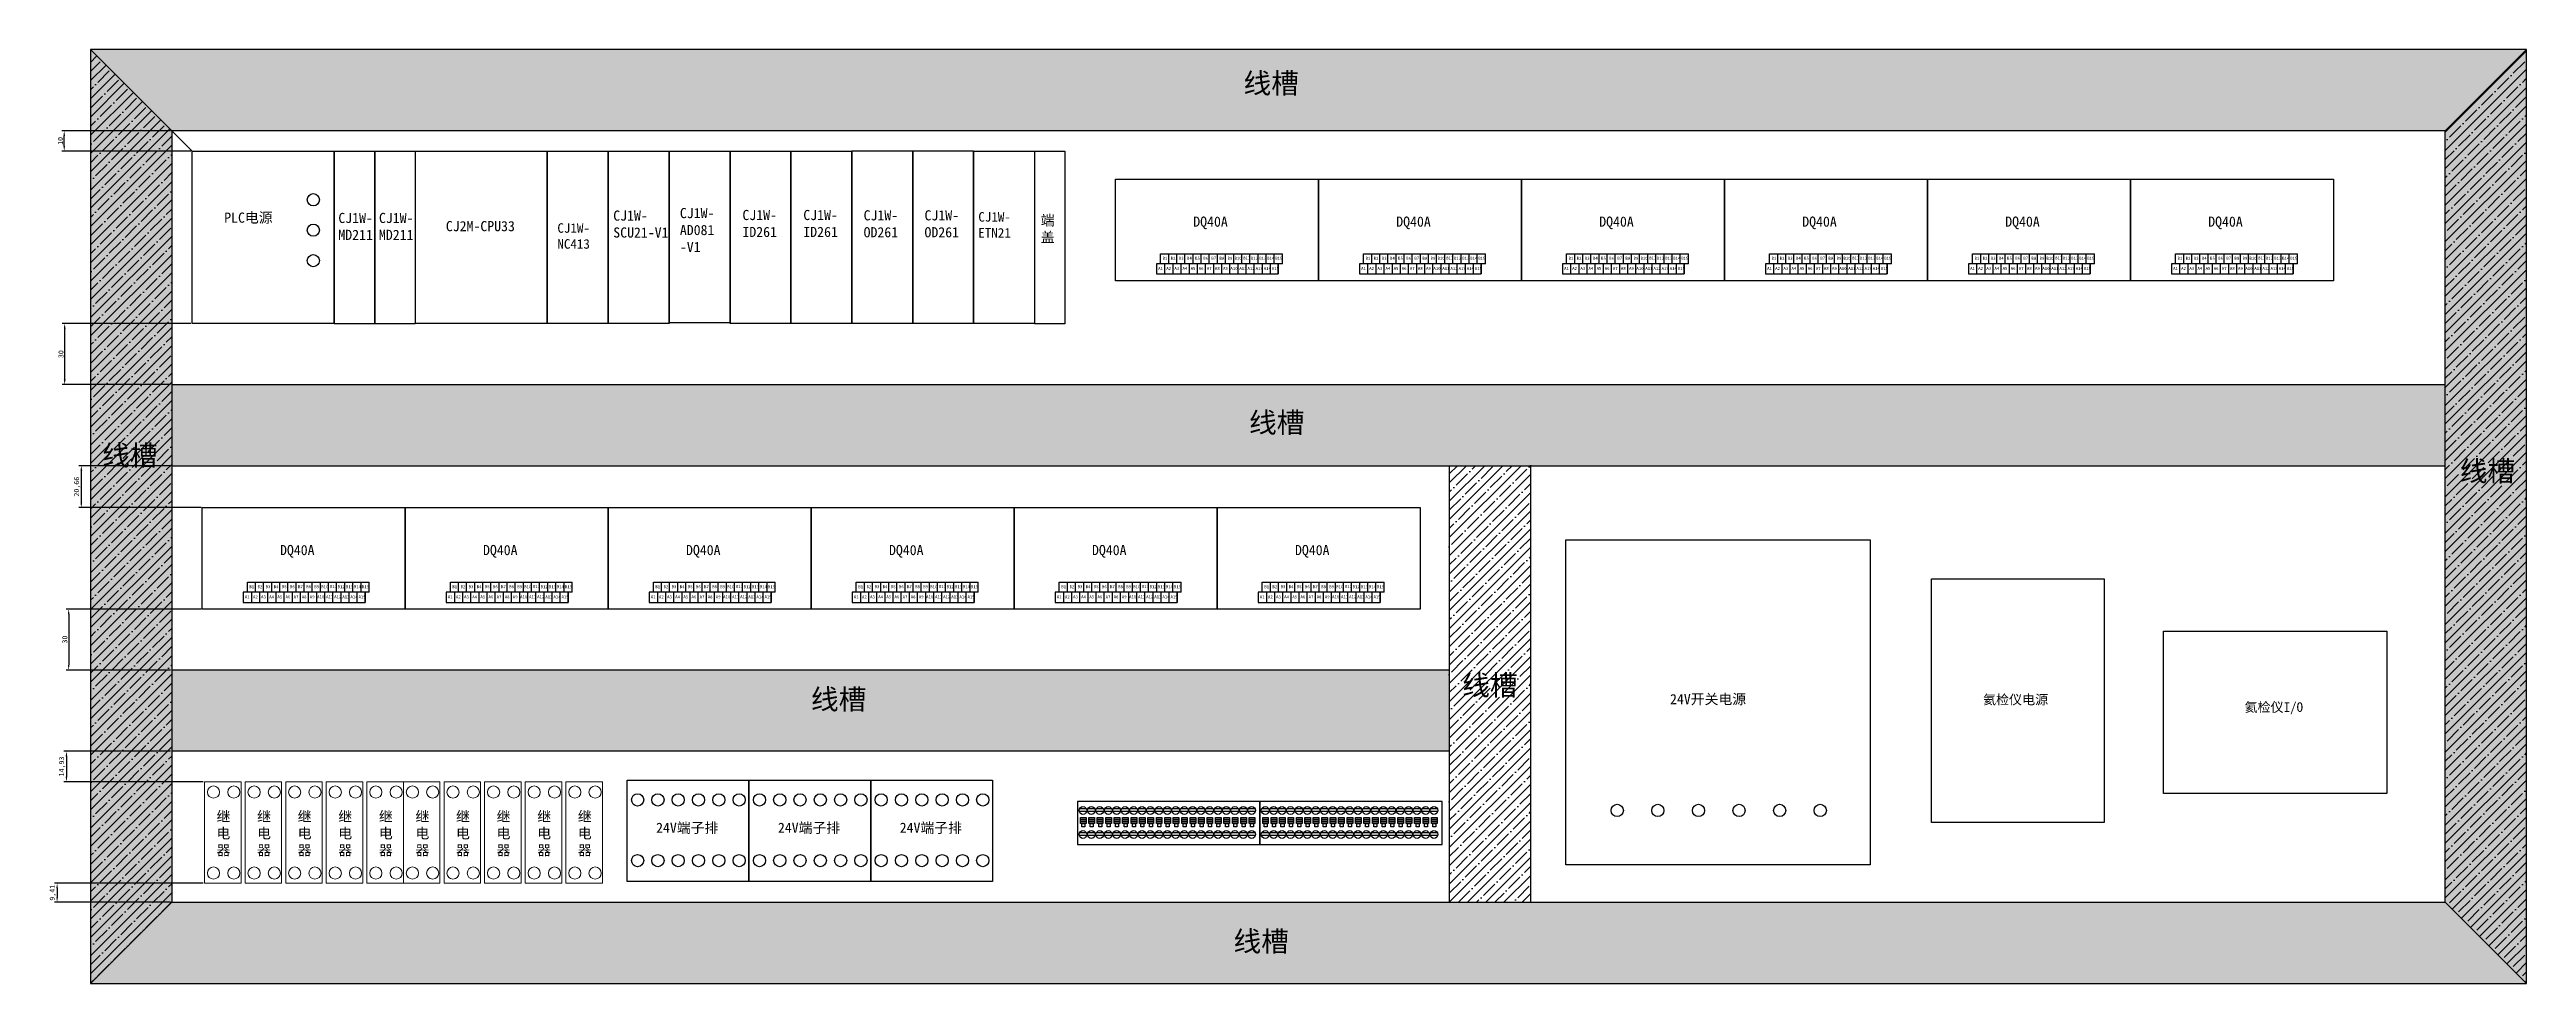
# Model space of a CAD drawing. Header units: millimetres. Extents: x -97 to 5214, y -62 to 3239.
# Drawn here: x 2716 to 3936, y 639 to 1099 of the extents above; entities that cross this region are included whole.
import ezdxf

# ---------------------------------------------------------------- set-up
doc = ezdxf.new("R2010")
doc.units = ezdxf.units.MM
doc.header["$PDMODE"] = 2
doc.header["$PDSIZE"] = -5
doc.styles.get("Standard").update_dxf_attribs({"font": 'SimSun.ttf'})
doc.dimstyles.new('ISO-25', dxfattribs={"dimtxt": 2.5, "dimasz": 2.5, "dimexe": 1.25, "dimexo": 0.625, "dimtad": 1, "dimtxsty": 'Standard', "dimcen": 2.5, "dimadec": 0, "dimazin": 0, "dimtfac": 1, "dimtmove": 0, "dimatfit": 3, "dimfxl": 0, "dimarcsym": 0})
pattern_1 = [(45, (0, 0), (-4.490128, 4.490128), []), (45, (4.49, 0), (-4.490128, 4.490128), [7.9375, -1.5875, 0, -1.5875])]

# ---------------------------------------------------------------- blocks, each defined once
blk = doc.blocks.new('PLC电源')
blk.add_lwpolyline([(520, 631.4), (590, 631.4), (590, 546.4), (520, 546.4)], close=True)
for centre in [(579.7, 607.4), (579.7, 592.4), (579.7, 577.4)]:
    blk.add_circle(centre, 3)
at = {"insert": (535.8, 601.1), "char_height": 5, "width": 44.9, "attachment_point": 1}
blk.add_mtext('{\\fSimSun|b0|i0|c134|p2;PLC电源}', dxfattribs=at)
blk = doc.blocks.new('CJ1W-MD211')
blk.add_lwpolyline([(709.4, 632.2), (729.4, 632.2), (729.4, 547.2), (709.4, 547.2)], close=True)
at = {"insert": (711.5, 601.8), "char_height": 5, "width": 14.345, "attachment_point": 1}
blk.add_mtext('{\\fSimSun|b0|i0|c134|p2;CJ1W-\\PMD211}', dxfattribs=at)
blk = doc.blocks.new('CJ2M-CPU33')
blk.add_lwpolyline([(618.1, 631.4), (683.1, 631.4), (683.1, 546.4), (618.1, 546.4)], close=True)
at = {"insert": (633.1, 596.9), "char_height": 5, "width": 57.824, "attachment_point": 1}
blk.add_mtext('{\\fSimSun|b0|i0|c134|p2;CJ2M-CPU33}', dxfattribs=at)
blk = doc.blocks.new('CJ1W-SCU21-V1')
blk.add_lwpolyline([(737.1, 632.1), (767.1, 632.1), (767.1, 547.1), (737.1, 547.1)], close=True)
at = {"insert": (739.6, 602.8), "char_height": 5, "width": 27.47, "attachment_point": 1}
blk.add_mtext('{\\fSimSun|b0|i0|c134|p2;CJ1W-\\PSCU21-V1}', dxfattribs=at)
blk = doc.blocks.new('CJ1W-AD081')
blk.add_lwpolyline([(854.3, 534.9), (884.3, 534.9), (884.3, 450.4), (854.3, 450.4)], close=True)
at = {"insert": (859.6, 506.9), "char_height": 5, "width": 19.191, "attachment_point": 1}
blk.add_mtext('CJ1W-\\PAD081\\P-V1', dxfattribs=at)
blk = doc.blocks.new('CJ1W-ID261')
blk.add_lwpolyline([(812.2, 632), (842.2, 632), (842.2, 547), (812.2, 547)], close=True)
at = {"insert": (818.3, 603), "char_height": 5, "width": 22.691, "attachment_point": 1}
blk.add_mtext('{\\fSimSun|b0|i0|c134|p2;CJ1W-\\PID261}', dxfattribs=at)
blk = doc.blocks.new('CJ1W-OD261')
blk.add_lwpolyline([(883.6, 631.2), (913.6, 631.2), (913.6, 546.2), (883.6, 546.2)], close=True)
at = {"insert": (889.4, 602), "char_height": 5, "width": 23.853, "attachment_point": 1}
blk.add_mtext('{\\fSimSun|b0|i0|c134|p2;CJ1W-\\POD261}', dxfattribs=at)
blk = doc.blocks.new('端盖')
for p, q in [((963.3, 631.2), (978.3, 631.2)), ((978.3, 631.2), (978.3, 546.2)), ((978.3, 546.2), (963.3, 546.2))]:
    blk.add_line(p, q)
at = {"insert": (966.4, 599.6), "char_height": 5, "width": 9.378, "attachment_point": 1}
blk.add_mtext('{\\fSimSun|b0|i0|c134|p2;端盖}', dxfattribs=at)
blk = doc.blocks.new('DQ40A')
for p, q in [((1091.5, 589.7), (1029.5, 589.7)), ((1029.5, 589.7), (1029.5, 584.7)), ((1031.5, 594.7), (1091.5, 594.7)), ((1031.5, 589.7), (1031.5, 594.7)), ((1033.5, 589.7), (1033.5, 584.7)), ((1035.5, 589.7), (1035.5, 594.7)), ((1037.5, 589.7), (1037.5, 584.7)), ((1039.5, 589.7), (1039.5, 594.7)), ((1041.5, 589.7), (1041.5, 584.7)), ((1043.5, 589.7), (1043.5, 594.7)), ((1045.5, 589.7), (1045.5, 584.7)), ((1047.5, 589.7), (1047.5, 594.7)), ((1049.5, 589.7), (1049.5, 584.7)), ((1051.5, 589.7), (1051.5, 594.7)), ((1053.5, 589.7), (1053.5, 584.7)), ((1055.5, 589.7), (1055.5, 594.7)), ((1057.5, 589.7), (1057.5, 584.7)), ((1059.5, 589.7), (1059.5, 594.7)), ((1061.5, 589.7), (1061.5, 584.7)), ((1063.5, 589.7), (1063.5, 594.7)), ((1065.5, 589.7), (1065.5, 584.7)), ((1067.5, 589.7), (1067.5, 594.7)), ((1069.5, 589.7), (1069.5, 584.7)), ((1071.5, 589.7), (1071.5, 594.7)), ((1073.5, 589.7), (1073.5, 584.7)), ((1075.5, 589.7), (1075.5, 594.7)), ((1077.5, 589.7), (1077.5, 584.7)), ((1079.5, 589.7), (1079.5, 594.7)), ((1081.5, 589.7), (1081.5, 584.7)), ((1083.5, 589.7), (1083.5, 594.7)), ((1085.5, 589.7), (1085.5, 584.7)), ((1087.5, 589.7), (1087.5, 594.7)), ((1089.5, 584.7), (1089.5, 589.7)), ((1089.5, 589.7), (1089.5, 584.7)), ((1091.5, 589.7), (1091.5, 594.7)), ((1029.5, 584.7), (1089.5, 584.7))]:
    blk.add_line(p, q)
blk.add_lwpolyline([(1009.3, 631.4), (1109.3, 631.4), (1109.3, 581.4), (1009.3, 581.4)], close=True)
at = {"attachment_point": 1}
for s, insert, char_height, width in [('{\\fSimSun|b0|i0|c134|p2;DQ40A}', (1047.6, 613), 5, 37.732), ('{\\fSimSun|b0|i0|c134|p2;A1}', (1030.3, 588.2), 1.5, 2.489), ('{\\fSimSun|b0|i0|c134|p2;B1}', (1032.5, 593.2), 1.5, 2.489), ('{\\fSimSun|b0|i0|c134|p2;A2}', (1034.3, 588.2), 1.5, 2.489), ('{\\fSimSun|b0|i0|c134|p2;B2}', (1036.5, 593.2), 1.5, 2.489), ('{\\fSimSun|b0|i0|c134|p2;A3}', (1038.3, 588.2), 1.5, 2.489), ('{\\fSimSun|b0|i0|c134|p2;B3}', (1040.5, 593.2), 1.5, 2.489), ('{\\fSimSun|b0|i0|c134|p2;A4}', (1042.3, 588.2), 1.5, 2.489), ('{\\fSimSun|b0|i0|c134|p2;B4}', (1044.5, 593.2), 1.5, 2.489), ('{\\fSimSun|b0|i0|c134|p2;A5}', (1046.3, 588.2), 1.5, 2.489), ('{\\fSimSun|b0|i0|c134|p2;B5}', (1048.5, 593.2), 1.5, 2.489), ('{\\fSimSun|b0|i0|c134|p2;A6}', (1050.3, 588.2), 1.5, 2.489), ('{\\fSimSun|b0|i0|c134|p2;B6}', (1052.5, 593.2), 1.5, 2.489), ('{\\fSimSun|b0|i0|c134|p2;A7}', (1054.3, 588.2), 1.5, 2.489), ('{\\fSimSun|b0|i0|c134|p2;B7}', (1056.5, 593.2), 1.5, 2.489), ('{\\fSimSun|b0|i0|c134|p2;A8}', (1058.3, 588.2), 1.5, 2.489), ('{\\fSimSun|b0|i0|c134|p2;B8}', (1060.5, 593.2), 1.5, 2.489), ('{\\fSimSun|b0|i0|c134|p2;A9}', (1062.3, 588.2), 1.5, 2.489), ('{\\fSimSun|b0|i0|c134|p2;B9}', (1064.5, 593.2), 1.5, 2.489), ('{\\fSimSun|b0|i0|c134|p2;A10}', (1065.9, 588.2), 1.5, 2.489), ('{\\fSimSun|b0|i0|c134|p2;B10}', (1067.9, 593.2), 1.5, 2.489), ('{\\fSimSun|b0|i0|c134|p2;A11}', (1070.3, 588.2), 1.5, 2.489), ('{\\fSimSun|b0|i0|c134|p2;B11}', (1072.2, 593.3), 1.5, 2.489), ('{\\fSimSun|b0|i0|c134|p2;A12}', (1074.3, 588.2), 1.5, 2.489), ('{\\fSimSun|b0|i0|c134|p2;B12}', (1076, 593.2), 1.5, 2.489), ('{\\fSimSun|b0|i0|c134|p2;A13}', (1078.3, 588.2), 1.5, 2.489), ('{\\fSimSun|b0|i0|c134|p2;B13}', (1080.1, 593.2), 1.5, 2.489), ('{\\fSimSun|b0|i0|c134|p2;A14}', (1082.3, 588.2), 1.5, 2.489), ('{\\fSimSun|b0|i0|c134|p2;B14}', (1084, 593.2), 1.5, 2.489), ('{\\fSimSun|b0|i0|c134|p2;A15}', (1086.3, 588.2), 1.5, 2.489), ('{\\fSimSun|b0|i0|c134|p2;B15}', (1088, 593.2), 1.5, 2.489)]:
    blk.add_mtext(s, dxfattribs=dict(at, insert=insert, char_height=char_height, width=width))
blk = doc.blocks.new('24V电源端子排')
blk.add_lwpolyline([(997, 855.6), (1147, 855.6), (1147, 695.6), (997, 695.6)], close=True)
for centre in [(1022.4, 722.4), (1042.4, 722.4), (1062.4, 722.4), (1082.4, 722.4), (1102.4, 722.4), (1122.4, 722.4)]:
    blk.add_circle(centre, 3)
at = {"insert": (1048.4, 779.7), "char_height": 5, "width": 111.492, "attachment_point": 1}
blk.add_mtext('{\\fSimSun|b0|i0|c134|p2;24V开关电源}', dxfattribs=at)
blk = doc.blocks.new('继电器')
at = {"lineweight": 0}
blk.add_lwpolyline([(6149.8, -963.5), (6167.8, -963.5), (6167.8, -1013.5), (6149.8, -1013.5)], close=True, dxfattribs=at)
for centre in [(6154.2, -968.6), (6164.2, -968.6), (6154.2, -1008.5), (6164.2, -1008.5)]:
    blk.add_circle(centre, 3, dxfattribs=at)
at = {"lineweight": 0, "insert": (6155.7, -978.1), "char_height": 5, "width": 9.56, "attachment_point": 1}
blk.add_mtext('{\\fSimSun|b0|i0|c134|p2;继\\P电\\P器}', dxfattribs=at)
blk = doc.blocks.new('接地电源端子排')
blk.add_lwpolyline([(734.7, 745.2), (794.7, 745.2), (794.7, 695.2), (734.7, 695.2)], close=True)
for centre in [(739.9, 735.4), (749.9, 735.4), (759.9, 735.4), (769.9, 735.4), (779.9, 735.4), (789.9, 735.4), (739.9, 705.5), (749.9, 705.5), (759.9, 705.5), (769.9, 705.5), (779.9, 705.5), (789.9, 705.5)]:
    blk.add_circle(centre, 3)
at = {"insert": (749, 724.2), "char_height": 5, "width": 35.992, "attachment_point": 1}
blk.add_mtext('{\\fSimSun|b0|i0|c134|p2;24V端子排}', dxfattribs=at)
blk = doc.blocks.new('*D109')
at = {"color": 0, "lineweight": -2}
for p, q in [((2775.8, 1059.4), (2722.3, 1059.4)), ((2785.8, 1049.4), (2722.3, 1049.4)), ((2723.5, 1051.9), (2723.5, 1056.9))]:
    blk.add_line(p, q, dxfattribs=at)
for points in [[(2723.1, 1056.9), (2723.9, 1056.9), (2723.5, 1059.4)], [(2723.1, 1051.9), (2723.9, 1051.9), (2723.5, 1049.4)]]:
    blk.add_solid(points, dxfattribs=at)
at = {"layer": 'Defpoints', "color": 0, "lineweight": -2}
for p in [(2723.5, 1059.4), (2776.5, 1059.4), (2786.5, 1049.4)]:
    blk.add_point(p, dxfattribs=at)
at = {"color": 0, "lineweight": -2, "insert": (2721.6, 1054.4), "char_height": 2.5, "attachment_point": 5, "rotation": 90}
blk.add_mtext('10', dxfattribs=at)
blk = doc.blocks.new('*D110')
at = {"color": 0, "lineweight": -2}
for p, q in [((2785.8, 964.4), (2722.5, 964.4)), ((2723.7, 961.9), (2723.7, 936.9)), ((2775.8, 934.4), (2722.5, 934.4))]:
    blk.add_line(p, q, dxfattribs=at)
for points in [[(2723.3, 961.9), (2724.2, 961.9), (2723.7, 964.4)], [(2723.3, 936.9), (2724.2, 936.9), (2723.7, 934.4)]]:
    blk.add_solid(points, dxfattribs=at)
at = {"layer": 'Defpoints', "color": 0, "lineweight": -2}
for p in [(2786.5, 964.4), (2723.7, 934.4), (2776.5, 934.4)]:
    blk.add_point(p, dxfattribs=at)
at = {"color": 0, "lineweight": -2, "insert": (2721.9, 949.4), "char_height": 2.5, "attachment_point": 5, "rotation": 90}
blk.add_mtext('30', dxfattribs=at)
blk = doc.blocks.new('*D111')
at = {"color": 0, "lineweight": -2}
for p, q in [((2775.8, 894.4), (2730.7, 894.4)), ((2731.9, 891.9), (2731.9, 876.3)), ((2790.9, 873.8), (2730.7, 873.8))]:
    blk.add_line(p, q, dxfattribs=at)
for points in [[(2731.5, 891.9), (2732.4, 891.9), (2731.9, 894.4)], [(2731.5, 876.3), (2732.4, 876.3), (2731.9, 873.8)]]:
    blk.add_solid(points, dxfattribs=at)
at = {"layer": 'Defpoints', "color": 0, "lineweight": -2}
for p in [(2776.5, 894.4), (2731.9, 873.8), (2791.5, 873.8)]:
    blk.add_point(p, dxfattribs=at)
at = {"color": 0, "lineweight": -2, "insert": (2729.9, 884.1), "char_height": 2.5, "attachment_point": 5, "rotation": 90}
blk.add_mtext('20,66', dxfattribs=at)
blk = doc.blocks.new('*D112')
at = {"color": 0, "lineweight": -2}
for p, q in [((2790.9, 823.8), (2724.5, 823.8)), ((2725.7, 821.3), (2725.7, 796.3)), ((2775.8, 793.8), (2724.5, 793.8))]:
    blk.add_line(p, q, dxfattribs=at)
for points in [[(2725.3, 821.3), (2726.1, 821.3), (2725.7, 823.8)], [(2725.3, 796.3), (2726.1, 796.3), (2725.7, 793.8)]]:
    blk.add_solid(points, dxfattribs=at)
at = {"layer": 'Defpoints', "color": 0, "lineweight": -2}
for p in [(2791.5, 823.8), (2725.7, 793.8), (2776.5, 793.8)]:
    blk.add_point(p, dxfattribs=at)
at = {"color": 0, "lineweight": -2, "insert": (2723.8, 808.8), "char_height": 2.5, "attachment_point": 5, "rotation": 90}
blk.add_mtext('30', dxfattribs=at)
blk = doc.blocks.new('*D113')
at = {"color": 0, "lineweight": -2}
for p, q in [((2775.8, 753.8), (2723.3, 753.8)), ((2724.6, 751.3), (2724.6, 741.3)), ((2792, 738.8), (2723.3, 738.8))]:
    blk.add_line(p, q, dxfattribs=at)
for points in [[(2724.2, 751.3), (2725, 751.3), (2724.6, 753.8)], [(2724.2, 741.3), (2725, 741.3), (2724.6, 738.8)]]:
    blk.add_solid(points, dxfattribs=at)
at = {"layer": 'Defpoints', "color": 0, "lineweight": -2}
for p in [(2776.5, 753.8), (2724.6, 738.8), (2792.6, 738.8)]:
    blk.add_point(p, dxfattribs=at)
at = {"color": 0, "lineweight": -2, "insert": (2722.5, 746.3), "char_height": 2.5, "attachment_point": 5, "rotation": 90}
blk.add_mtext('14,93', dxfattribs=at)
blk = doc.blocks.new('*D114')
at = {"color": 0, "lineweight": -2}
for p, q in [((2792, 688.8), (2718.7, 688.8)), ((2720, 686.3), (2720, 681.9)), ((2775.8, 679.4), (2718.7, 679.4))]:
    blk.add_line(p, q, dxfattribs=at)
for points in [[(2719.6, 686.3), (2720.4, 686.3), (2720, 688.8)], [(2719.6, 681.9), (2720.4, 681.9), (2720, 679.4)]]:
    blk.add_solid(points, dxfattribs=at)
at = {"layer": 'Defpoints', "color": 0, "lineweight": -2}
for p in [(2792.6, 688.8), (2720, 679.4), (2776.5, 679.4)]:
    blk.add_point(p, dxfattribs=at)
at = {"color": 0, "lineweight": -2, "insert": (2717.9, 684.1), "char_height": 2.5, "attachment_point": 5, "rotation": 90}
blk.add_mtext('9,41', dxfattribs=at)

msp = doc.modelspace()

# ---------------------------------------------------------------- hatches: boundary and pattern name
at = {"lineweight": -2}
h = msp.add_hatch(dxfattribs=at)
h.set_pattern_fill('ANSI35', color=0, style=0)
h.paths.add_polyline_path([(2776.475, 1059.417), (2736.475, 1099.417), (2736.475, 639.417), (2776.475, 679.417)])
h.paths.add_polyline_path([(2738.988, 888.327), (2772.432, 888.327), (2772.432, 907.549), (2738.988, 907.549)], flags=24)
h = msp.add_hatch(dxfattribs=at)
h.set_pattern_fill('ANSI35,_I', color=0, style=2)
h.set_pattern_definition(pattern_1)
h.paths.add_polyline_path([(3936.475, 1099.417), (2736.475, 1099.417), (2776.475, 1059.417), (3896.475, 1059.417)])
h.paths.add_polyline_path([(3301.244, 1071.583), (3334.688, 1071.583), (3334.688, 1090.805), (3301.244, 1090.805)], flags=24)
h = msp.add_hatch(dxfattribs=at)
h.set_pattern_fill('ANSI35,_O', color=0)
h.set_pattern_definition(pattern_1)
h.paths.add_polyline_path([(3936.475, 1099.417), (2736.475, 1099.417), (2736.475, 639.417), (3936.475, 639.417)])
h.paths.add_polyline_path([(2776.475, 679.417), (2776.475, 1059.417), (3896.475, 1059.417), (3896.475, 679.417)], flags=16)
h.paths.add_polyline_path([(3229.928, 707.861), (3140.141, 707.861), (3140.141, 729.076), (3229.928, 729.076), (3319.714, 729.076), (3319.714, 707.861)], flags=0)
h.paths.add_polyline_path([(3234.793, 712.793, -1), (3238.602, 712.793, -1)], flags=0)
h.paths.add_polyline_path([(3238.951, 712.793, -1), (3242.76, 712.793, -1)], flags=0)
h.paths.add_polyline_path([(3230.635, 712.793, -1), (3234.444, 712.793, -1)], flags=0)
h.paths.add_polyline_path([(3243.108, 712.793, -1), (3246.917, 712.793, -1)], flags=0)
h.paths.add_polyline_path([(3247.266, 712.793, -1), (3251.075, 712.793, -1)], flags=0)
h.paths.add_polyline_path([(3224.002, 712.793, -1), (3227.811, 712.793, -1)], flags=0)
h.paths.add_polyline_path([(3251.424, 712.793, -1), (3255.233, 712.793, -1)], flags=0)
h.paths.add_polyline_path([(3219.844, 712.793, -1), (3223.653, 712.793, -1)], flags=0)
h.paths.add_polyline_path([(3255.581, 712.793, -1), (3259.39, 712.793, -1)], flags=0)
h.paths.add_polyline_path([(3215.686, 712.793, -1), (3219.495, 712.793, -1)], flags=0)
h.paths.add_polyline_path([(3259.739, 712.793, -1), (3263.548, 712.793, -1)], flags=0)
h.paths.add_polyline_path([(3211.529, 712.793, -1), (3215.338, 712.793, -1)], flags=0)
h.paths.add_polyline_path([(3237.658, 716.49), (3236.175, 716.49), (3236.175, 718.208), (3235.471, 718.208), (3235.471, 719.206), (3235.471, 720.203), (3235.471, 721.201), (3238.235, 721.201), (3238.235, 720.203), (3238.235, 719.206), (3238.235, 718.208), (3237.658, 718.208)], flags=0)
h.paths.add_polyline_path([(3240.332, 716.49), (3240.332, 718.208), (3239.629, 718.208), (3239.629, 719.206), (3239.629, 720.203), (3239.629, 721.201), (3242.392, 721.201), (3242.392, 720.203), (3242.392, 719.206), (3242.392, 718.208), (3241.816, 718.208), (3241.816, 716.49)], flags=0)
h.paths.add_polyline_path([(3233.501, 716.49), (3232.017, 716.49), (3232.017, 718.208), (3231.313, 718.208), (3231.313, 719.206), (3231.313, 720.203), (3231.313, 721.201), (3234.077, 721.201), (3234.077, 720.203), (3234.077, 719.206), (3234.077, 718.208), (3233.501, 718.208)], flags=0)
h.paths.add_polyline_path([(3244.49, 716.49), (3244.49, 718.208), (3243.786, 718.208), (3243.786, 719.206), (3243.786, 720.203), (3243.786, 721.201), (3246.55, 721.201), (3246.55, 720.203), (3246.55, 719.206), (3246.55, 718.208), (3245.973, 718.208), (3245.973, 716.49)], flags=0)
h.paths.add_polyline_path([(3248.648, 716.49), (3248.648, 718.208), (3247.944, 718.208), (3247.944, 719.206), (3247.944, 720.203), (3247.944, 721.201), (3250.707, 721.201), (3250.707, 720.203), (3250.707, 719.206), (3250.707, 718.208), (3250.131, 718.208), (3250.131, 716.49)], flags=0)
h.paths.add_polyline_path([(3226.867, 716.49), (3225.383, 716.49), (3225.383, 718.208), (3224.68, 718.208), (3224.68, 719.206), (3224.68, 720.203), (3224.68, 721.201), (3227.443, 721.201), (3227.443, 720.203), (3227.443, 719.206), (3227.443, 718.208), (3226.867, 718.208)], flags=0)
h.paths.add_polyline_path([(3263.896, 712.793, -1), (3267.705, 712.793, -1)], flags=0)
h.paths.add_polyline_path([(3207.371, 712.793, -1), (3211.18, 712.793, -1)], flags=0)
h.paths.add_polyline_path([(3252.805, 716.49), (3252.805, 718.208), (3252.102, 718.208), (3252.102, 719.206), (3252.102, 720.203), (3252.102, 721.201), (3254.865, 721.201), (3254.865, 720.203), (3254.865, 719.206), (3254.865, 718.208), (3254.289, 718.208), (3254.289, 716.49)], flags=0)
h.paths.add_polyline_path([(3222.709, 716.49), (3221.226, 716.49), (3221.226, 718.208), (3220.522, 718.208), (3220.522, 719.206), (3220.522, 720.203), (3220.522, 721.201), (3223.285, 721.201), (3223.285, 720.203), (3223.285, 719.206), (3223.285, 718.208), (3222.709, 718.208)], flags=0)
h.paths.add_polyline_path([(3256.963, 716.49), (3256.963, 718.208), (3256.259, 718.208), (3256.259, 719.206), (3256.259, 720.203), (3256.259, 721.201), (3259.023, 721.201), (3259.023, 720.203), (3259.023, 719.206), (3259.023, 718.208), (3258.446, 718.208), (3258.446, 716.49)], flags=0)
h.paths.add_polyline_path([(3218.551, 716.49), (3217.068, 716.49), (3217.068, 718.208), (3216.364, 718.208), (3216.364, 719.206), (3216.364, 720.203), (3216.364, 721.201), (3219.128, 721.201), (3219.128, 720.203), (3219.128, 719.206), (3219.128, 718.208), (3218.551, 718.208)], flags=0)
h.paths.add_polyline_path([(3268.054, 712.793, -1), (3271.863, 712.793, -1)], flags=0)
h.paths.add_polyline_path([(3203.214, 712.793, -1), (3207.023, 712.793, -1)], flags=0)
h.paths.add_polyline_path([(3261.12, 716.49), (3261.12, 718.208), (3260.417, 718.208), (3260.417, 719.206), (3260.417, 720.203), (3260.417, 721.201), (3263.18, 721.201), (3263.18, 720.203), (3263.18, 719.206), (3263.18, 718.208), (3262.604, 718.208), (3262.604, 716.49)], flags=0)
h.paths.add_polyline_path([(3214.394, 716.49), (3212.91, 716.49), (3212.91, 718.208), (3212.207, 718.208), (3212.207, 719.206), (3212.207, 720.203), (3212.207, 721.201), (3214.97, 721.201), (3214.97, 720.203), (3214.97, 719.206), (3214.97, 718.208), (3214.394, 718.208)], flags=0)
h.paths.add_polyline_path([(3272.212, 712.793, -1), (3276.021, 712.793, -1)], flags=0)
h.paths.add_polyline_path([(3199.056, 712.793, -1), (3202.865, 712.793, -1)], flags=0)
h.paths.add_polyline_path([(3234.793, 724.617, -1), (3238.602, 724.617, -1)], flags=0)
h.paths.add_polyline_path([(3238.951, 724.617, -1), (3242.76, 724.617, -1)], flags=0)
h.paths.add_polyline_path([(3265.278, 716.49), (3265.278, 718.208), (3264.574, 718.208), (3264.574, 719.206), (3264.574, 720.203), (3264.574, 721.201), (3267.338, 721.201), (3267.338, 720.203), (3267.338, 719.206), (3267.338, 718.208), (3266.761, 718.208), (3266.761, 716.49)], flags=0)
h.paths.add_polyline_path([(3230.635, 724.617, -1), (3234.444, 724.617, -1)], flags=0)
h.paths.add_polyline_path([(3210.236, 716.49), (3208.753, 716.49), (3208.753, 718.208), (3208.049, 718.208), (3208.049, 719.206), (3208.049, 720.203), (3208.049, 721.201), (3210.813, 721.201), (3210.813, 720.203), (3210.813, 719.206), (3210.813, 718.208), (3210.236, 718.208)], flags=0)
h.paths.add_polyline_path([(3243.108, 724.617, -1), (3246.917, 724.617, -1)], flags=0)
h.paths.add_polyline_path([(3247.266, 724.617, -1), (3251.075, 724.617, -1)], flags=0)
h.paths.add_polyline_path([(3224.002, 724.617, -1), (3227.811, 724.617, -1)], flags=0)
h.paths.add_polyline_path([(3251.424, 724.617, -1), (3255.233, 724.617, -1)], flags=0)
h.paths.add_polyline_path([(3219.844, 724.617, -1), (3223.653, 724.617, -1)], flags=0)
h.paths.add_polyline_path([(3276.369, 712.793, -1), (3280.178, 712.793, -1)], flags=0)
h.paths.add_polyline_path([(3269.436, 716.49), (3269.436, 718.208), (3268.732, 718.208), (3268.732, 719.206), (3268.732, 720.203), (3268.732, 721.201), (3271.495, 721.201), (3271.495, 720.203), (3271.495, 719.206), (3271.495, 718.208), (3270.919, 718.208), (3270.919, 716.49)], flags=0)
h.paths.add_polyline_path([(3206.079, 716.49), (3204.595, 716.49), (3204.595, 718.208), (3203.892, 718.208), (3203.892, 719.206), (3203.892, 720.203), (3203.892, 721.201), (3206.655, 721.201), (3206.655, 720.203), (3206.655, 719.206), (3206.655, 718.208), (3206.079, 718.208)], flags=0)
h.paths.add_polyline_path([(3194.898, 712.793, -1), (3198.707, 712.793, -1)], flags=0)
h.paths.add_polyline_path([(3255.581, 724.617, -1), (3259.39, 724.617, -1)], flags=0)
h.paths.add_polyline_path([(3215.686, 724.617, -1), (3219.495, 724.617, -1)], flags=0)
h.paths.add_polyline_path([(3273.593, 716.49), (3273.593, 718.208), (3272.89, 718.208), (3272.89, 719.206), (3272.89, 720.203), (3272.89, 721.201), (3275.653, 721.201), (3275.653, 720.203), (3275.653, 719.206), (3275.653, 718.208), (3275.077, 718.208), (3275.077, 716.49)], flags=0)
h.paths.add_polyline_path([(3259.739, 724.617, -1), (3263.548, 724.617, -1)], flags=0)
h.paths.add_polyline_path([(3201.921, 716.49), (3200.438, 716.49), (3200.438, 718.208), (3199.734, 718.208), (3199.734, 719.206), (3199.734, 720.203), (3199.734, 721.201), (3202.497, 721.201), (3202.497, 720.203), (3202.497, 719.206), (3202.497, 718.208), (3201.921, 718.208)], flags=0)
h.paths.add_polyline_path([(3211.529, 724.617, -1), (3215.338, 724.617, -1)], flags=0)
h.paths.add_polyline_path([(3280.527, 712.793, -1), (3284.336, 712.793, -1)], flags=0)
h.paths.add_polyline_path([(3190.741, 712.793, -1), (3194.55, 712.793, -1)], flags=0)
h.paths.add_polyline_path([(3263.896, 724.617, -1), (3267.705, 724.617, -1)], flags=0)
h.paths.add_polyline_path([(3207.371, 724.617, -1), (3211.18, 724.617, -1)], flags=0)
h.paths.add_polyline_path([(3277.751, 716.49), (3277.751, 718.208), (3277.047, 718.208), (3277.047, 719.206), (3277.047, 720.203), (3277.047, 721.201), (3279.811, 721.201), (3279.811, 720.203), (3279.811, 719.206), (3279.811, 718.208), (3279.234, 718.208), (3279.234, 716.49)], flags=0)
h.paths.add_polyline_path([(3197.763, 716.49), (3196.28, 716.49), (3196.28, 718.208), (3195.576, 718.208), (3195.576, 719.206), (3195.576, 720.203), (3195.576, 721.201), (3198.34, 721.201), (3198.34, 720.203), (3198.34, 719.206), (3198.34, 718.208), (3197.763, 718.208)], flags=0)
h.paths.add_polyline_path([(3284.684, 712.793, -1), (3288.493, 712.793, -1)], flags=0)
h.paths.add_polyline_path([(3268.054, 724.617, -1), (3271.863, 724.617, -1)], flags=0)
h.paths.add_polyline_path([(3186.583, 712.793, -1), (3190.392, 712.793, -1)], flags=0)
h.paths.add_polyline_path([(3203.214, 724.617, -1), (3207.023, 724.617, -1)], flags=0)
h.paths.add_polyline_path([(3281.908, 716.49), (3281.908, 718.208), (3281.205, 718.208), (3281.205, 719.206), (3281.205, 720.203), (3281.205, 721.201), (3283.968, 721.201), (3283.968, 720.203), (3283.968, 719.206), (3283.968, 718.208), (3283.392, 718.208), (3283.392, 716.49)], flags=0)
h.paths.add_polyline_path([(3193.606, 716.49), (3192.122, 716.49), (3192.122, 718.208), (3191.419, 718.208), (3191.419, 719.206), (3191.419, 720.203), (3191.419, 721.201), (3194.182, 721.201), (3194.182, 720.203), (3194.182, 719.206), (3194.182, 718.208), (3193.606, 718.208)], flags=0)
h.paths.add_polyline_path([(3272.212, 724.617, -1), (3276.021, 724.617, -1)], flags=0)
h.paths.add_polyline_path([(3199.056, 724.617, -1), (3202.865, 724.617, -1)], flags=0)
h.paths.add_polyline_path([(3288.842, 712.793, -1), (3292.651, 712.793, -1)], flags=0)
h.paths.add_polyline_path([(3182.426, 712.793, -1), (3186.234, 712.793, -1)], flags=0)
h.paths.add_polyline_path([(3276.369, 724.617, -1), (3280.178, 724.617, -1)], flags=0)
h.paths.add_polyline_path([(3286.066, 716.49), (3286.066, 718.208), (3285.362, 718.208), (3285.362, 719.206), (3285.362, 720.203), (3285.362, 721.201), (3288.126, 721.201), (3288.126, 720.203), (3288.126, 719.206), (3288.126, 718.208), (3287.549, 718.208), (3287.549, 716.49)], flags=0)
h.paths.add_polyline_path([(3189.448, 716.49), (3187.965, 716.49), (3187.965, 718.208), (3187.261, 718.208), (3187.261, 719.206), (3187.261, 720.203), (3187.261, 721.201), (3190.025, 721.201), (3190.025, 720.203), (3190.025, 719.206), (3190.025, 718.208), (3189.448, 718.208)], flags=0)
h.paths.add_polyline_path([(3194.898, 724.617, -1), (3198.707, 724.617, -1)], flags=0)
h.paths.add_polyline_path([(3293, 712.793, -1), (3296.809, 712.793, -1)], flags=0)
h.paths.add_polyline_path([(3178.268, 712.793, -1), (3182.077, 712.793, -1)], flags=0)
h.paths.add_polyline_path([(3280.527, 724.617, -1), (3284.336, 724.617, -1)], flags=0)
h.paths.add_polyline_path([(3190.741, 724.617, -1), (3194.55, 724.617, -1)], flags=0)
h.paths.add_polyline_path([(3290.224, 716.49), (3290.224, 718.208), (3289.52, 718.208), (3289.52, 719.206), (3289.52, 720.203), (3289.52, 721.201), (3292.283, 721.201), (3292.283, 720.203), (3292.283, 719.206), (3292.283, 718.208), (3291.707, 718.208), (3291.707, 716.49)], flags=0)
h.paths.add_polyline_path([(3185.291, 716.49), (3183.807, 716.49), (3183.807, 718.208), (3183.104, 718.208), (3183.104, 719.206), (3183.104, 720.203), (3183.104, 721.201), (3185.867, 721.201), (3185.867, 720.203), (3185.867, 719.206), (3185.867, 718.208), (3185.291, 718.208)], flags=0)
h.paths.add_polyline_path([(3284.684, 724.617, -1), (3288.493, 724.617, -1)], flags=0)
h.paths.add_polyline_path([(3297.157, 712.793, -1), (3300.966, 712.793, -1)], flags=0)
h.paths.add_polyline_path([(3186.583, 724.617, -1), (3190.392, 724.617, -1)], flags=0)
h.paths.add_polyline_path([(3174.11, 712.793, -1), (3177.919, 712.793, -1)], flags=0)
h.paths.add_polyline_path([(3294.381, 716.49), (3294.381, 718.208), (3293.678, 718.208), (3293.678, 719.206), (3293.678, 720.203), (3293.678, 721.201), (3296.441, 721.201), (3296.441, 720.203), (3296.441, 719.206), (3296.441, 718.208), (3295.865, 718.208), (3295.865, 716.49)], flags=0)
h.paths.add_polyline_path([(3181.133, 716.49), (3179.65, 716.49), (3179.65, 718.208), (3178.946, 718.208), (3178.946, 719.206), (3178.946, 720.203), (3178.946, 721.201), (3181.709, 721.201), (3181.709, 720.203), (3181.709, 719.206), (3181.709, 718.208), (3181.133, 718.208)], flags=0)
h.paths.add_polyline_path([(3288.842, 724.617, -1), (3292.651, 724.617, -1)], flags=0)
h.paths.add_polyline_path([(3182.426, 724.617, -1), (3186.234, 724.617, -1)], flags=0)
h.paths.add_polyline_path([(3301.315, 712.793, -1), (3305.124, 712.793, -1)], flags=0)
h.paths.add_polyline_path([(3169.953, 712.793, -1), (3173.762, 712.793, -1)], flags=0)
h.paths.add_polyline_path([(3298.539, 716.49), (3298.539, 718.208), (3297.835, 718.208), (3297.835, 719.206), (3297.835, 720.203), (3297.835, 721.201), (3300.599, 721.201), (3300.599, 720.203), (3300.599, 719.206), (3300.599, 718.208), (3300.022, 718.208), (3300.022, 716.49)], flags=0)
h.paths.add_polyline_path([(3176.975, 716.49), (3175.492, 716.49), (3175.492, 718.208), (3174.788, 718.208), (3174.788, 719.206), (3174.788, 720.203), (3174.788, 721.201), (3177.552, 721.201), (3177.552, 720.203), (3177.552, 719.206), (3177.552, 718.208), (3176.975, 718.208)], flags=0)
h.paths.add_polyline_path([(3293, 724.617, -1), (3296.809, 724.617, -1)], flags=0)
h.paths.add_polyline_path([(3178.268, 724.617, -1), (3182.077, 724.617, -1)], flags=0)
h.paths.add_polyline_path([(3305.472, 712.793, -1), (3309.281, 712.793, -1)], flags=0)
h.paths.add_polyline_path([(3165.795, 712.793, -1), (3169.604, 712.793, -1)], flags=0)
h.paths.add_polyline_path([(3302.696, 716.49), (3302.696, 718.208), (3301.993, 718.208), (3301.993, 719.206), (3301.993, 720.203), (3301.993, 721.201), (3304.756, 721.201), (3304.756, 720.203), (3304.756, 719.206), (3304.756, 718.208), (3304.18, 718.208), (3304.18, 716.49)], flags=0)
h.paths.add_polyline_path([(3172.818, 716.49), (3171.334, 716.49), (3171.334, 718.208), (3170.631, 718.208), (3170.631, 719.206), (3170.631, 720.203), (3170.631, 721.201), (3173.394, 721.201), (3173.394, 720.203), (3173.394, 719.206), (3173.394, 718.208), (3172.818, 718.208)], flags=0)
h.paths.add_polyline_path([(3297.157, 724.617, -1), (3300.966, 724.617, -1)], flags=0)
h.paths.add_polyline_path([(3174.11, 724.617, -1), (3177.919, 724.617, -1)], flags=0)
h.paths.add_polyline_path([(3309.63, 712.793, -1), (3313.439, 712.793, -1)], flags=0)
h.paths.add_polyline_path([(3306.854, 716.49), (3306.854, 718.208), (3306.15, 718.208), (3306.15, 719.206), (3306.15, 720.203), (3306.15, 721.201), (3308.914, 721.201), (3308.914, 720.203), (3308.914, 719.206), (3308.914, 718.208), (3308.337, 718.208), (3308.337, 716.49)], flags=0)
h.paths.add_polyline_path([(3161.637, 712.793, -1), (3165.446, 712.793, -1)], flags=0)
h.paths.add_polyline_path([(3168.66, 716.49), (3167.177, 716.49), (3167.177, 718.208), (3166.473, 718.208), (3166.473, 719.206), (3166.473, 720.203), (3166.473, 721.201), (3169.237, 721.201), (3169.237, 720.203), (3169.237, 719.206), (3169.237, 718.208), (3168.66, 718.208)], flags=0)
h.paths.add_polyline_path([(3301.315, 724.617, -1), (3305.124, 724.617, -1)], flags=0)
h.paths.add_polyline_path([(3169.953, 724.617, -1), (3173.762, 724.617, -1)], flags=0)
h.paths.add_polyline_path([(3313.788, 712.793, -1), (3317.597, 712.793, -1)], flags=0)
h.paths.add_polyline_path([(3311.012, 716.49), (3311.012, 718.208), (3310.308, 718.208), (3310.308, 719.206), (3310.308, 720.203), (3310.308, 721.201), (3313.071, 721.201), (3313.071, 720.203), (3313.071, 719.206), (3313.071, 718.208), (3312.495, 718.208), (3312.495, 716.49)], flags=0)
h.paths.add_polyline_path([(3164.503, 716.49), (3163.019, 716.49), (3163.019, 718.208), (3162.315, 718.208), (3162.315, 719.206), (3162.315, 720.203), (3162.315, 721.201), (3165.079, 721.201), (3165.079, 720.203), (3165.079, 719.206), (3165.079, 718.208), (3164.503, 718.208)], flags=0)
h.paths.add_polyline_path([(3157.48, 712.793, -1), (3161.289, 712.793, -1)], flags=0)
h.paths.add_polyline_path([(3305.472, 724.617, -1), (3309.281, 724.617, -1)], flags=0)
h.paths.add_polyline_path([(3165.795, 724.617, -1), (3169.604, 724.617, -1)], flags=0)
h.paths.add_polyline_path([(3315.169, 716.49), (3315.169, 718.208), (3314.466, 718.208), (3314.466, 719.206), (3314.466, 720.203), (3314.466, 721.201), (3317.229, 721.201), (3317.229, 720.203), (3317.229, 719.206), (3317.229, 718.208), (3316.653, 718.208), (3316.653, 716.49)], flags=0)
h.paths.add_polyline_path([(3160.345, 716.49), (3158.862, 716.49), (3158.862, 718.208), (3158.158, 718.208), (3158.158, 719.206), (3158.158, 720.203), (3158.158, 721.201), (3160.921, 721.201), (3160.921, 720.203), (3160.921, 719.206), (3160.921, 718.208), (3160.345, 718.208)], flags=0)
h.paths.add_polyline_path([(3309.63, 724.617, -1), (3313.439, 724.617, -1)], flags=0)
h.paths.add_polyline_path([(3153.322, 712.793, -1), (3157.131, 712.793, -1)], flags=0)
h.paths.add_polyline_path([(3161.637, 724.617, -1), (3165.446, 724.617, -1)], flags=0)
h.paths.add_polyline_path([(3313.788, 724.617, -1), (3317.597, 724.617, -1)], flags=0)
h.paths.add_polyline_path([(3156.187, 716.49), (3154.704, 716.49), (3154.704, 718.208), (3154, 718.208), (3154, 719.206), (3154, 720.203), (3154, 721.201), (3156.764, 721.201), (3156.764, 720.203), (3156.764, 719.206), (3156.764, 718.208), (3156.187, 718.208)], flags=0)
h.paths.add_polyline_path([(3157.48, 724.617, -1), (3161.289, 724.617, -1)], flags=0)
h.paths.add_polyline_path([(3149.165, 712.793, -1), (3152.974, 712.793, -1)], flags=0)
h.paths.add_polyline_path([(3152.03, 716.49), (3150.546, 716.49), (3150.546, 718.208), (3149.843, 718.208), (3149.843, 719.206), (3149.843, 720.203), (3149.843, 721.201), (3152.606, 721.201), (3152.606, 720.203), (3152.606, 719.206), (3152.606, 718.208), (3152.03, 718.208)], flags=0)
h.paths.add_polyline_path([(3153.322, 724.617, -1), (3157.131, 724.617, -1)], flags=0)
h.paths.add_polyline_path([(3145.007, 712.793, -1), (3148.816, 712.793, -1)], flags=0)
h.paths.add_polyline_path([(3149.165, 724.617, -1), (3152.974, 724.617, -1)], flags=0)
h.paths.add_polyline_path([(3147.872, 716.49), (3146.389, 716.49), (3146.389, 718.208), (3145.685, 718.208), (3145.685, 719.206), (3145.685, 720.203), (3145.685, 721.201), (3148.448, 721.201), (3148.448, 720.203), (3148.448, 719.206), (3148.448, 718.208), (3147.872, 718.208)], flags=0)
h.paths.add_polyline_path([(3140.849, 712.793, -1), (3144.658, 712.793, -1)], flags=0)
h.paths.add_polyline_path([(3145.007, 724.617, -1), (3148.816, 724.617, -1)], flags=0)
h.paths.add_polyline_path([(3143.714, 716.49), (3142.231, 716.49), (3142.231, 718.208), (3141.527, 718.208), (3141.527, 719.206), (3141.527, 720.203), (3141.527, 721.201), (3144.291, 721.201), (3144.291, 720.203), (3144.291, 719.206), (3144.291, 718.208), (3143.714, 718.208)], flags=0)
h.paths.add_polyline_path([(3140.849, 724.617, -1), (3144.658, 724.617, -1)], flags=0)
h.paths.add_polyline_path([(3120.746, 689.607), (3060.746, 689.607), (3060.746, 739.607), (3120.746, 739.607)], flags=0)
h.paths.add_polyline_path([(3113.012, 699.901, -1), (3119.012, 699.901, -1)], flags=0)
h.paths.add_polyline_path([(3103.012, 699.901, -1), (3109.012, 699.901, -1)], flags=0)
h.paths.add_polyline_path([(3113.012, 729.766, -1), (3119.012, 729.766, -1)], flags=0)
h.paths.add_polyline_path([(3093.012, 699.901, -1), (3099.012, 699.901, -1)], flags=0)
h.paths.add_polyline_path([(3103.012, 729.766, -1), (3109.012, 729.766, -1)], flags=0)
h.paths.add_polyline_path([(3083.012, 699.901, -1), (3089.012, 699.901, -1)], flags=0)
h.paths.add_polyline_path([(3093.012, 729.766, -1), (3099.012, 729.766, -1)], flags=0)
h.paths.add_polyline_path([(3073.012, 699.901, -1), (3079.012, 699.901, -1)], flags=0)
h.paths.add_polyline_path([(3083.012, 729.766, -1), (3089.012, 729.766, -1)], flags=0)
h.paths.add_polyline_path([(3073.012, 729.766, -1), (3079.012, 729.766, -1)], flags=0)
h.paths.add_polyline_path([(3063.012, 699.901, -1), (3069.012, 699.901, -1)], flags=0)
h.paths.add_polyline_path([(3063.012, 729.766, -1), (3069.012, 729.766, -1)], flags=0)
h.paths.add_polyline_path([(3201.475, 964.417), (3171.475, 964.417), (3171.475, 1049.417), (3201.475, 1049.417)], flags=0)
h.paths.add_polyline_path([(2991.475, 964.417), (2961.475, 964.417), (2961.475, 1049.417), (2991.475, 1049.417)], flags=0)
h.paths.add_polyline_path([(3643.415, 718.727), (3643.415, 838.727), (3728.415, 838.727), (3728.415, 718.727)], flags=0)
h.paths.add_polyline_path([(3757.723, 732.943), (3757.723, 812.943), (3867.723, 812.943), (3867.723, 732.943)], flags=0)
h.paths.add_polyline_path([(3073.459, 710.533), (3107.959, 710.533), (3107.959, 720.144), (3073.459, 720.144)], flags=8)
h.paths.add_polyline_path([(3088.127, 768.165), (3121.571, 768.165), (3121.571, 787.387), (3088.127, 787.387)], flags=8)
h.paths.add_polyline_path([(3408.975, 775.099), (3442.419, 775.099), (3442.419, 794.321), (3408.975, 794.321)], flags=8)
h.paths.add_polyline_path([(3900.402, 880.57), (3933.846, 880.57), (3933.846, 899.793), (3900.402, 899.793)], flags=24)
h.paths.add_polyline_path([(2738.988, 888.327), (2772.432, 888.327), (2772.432, 907.549), (2738.988, 907.549)], flags=24)
h.paths.add_polyline_path([(3296.309, 648.946), (3329.753, 648.946), (3329.753, 668.168), (3296.309, 668.168)], flags=24)
h.paths.add_polyline_path([(3303.957, 904.492), (3337.401, 904.492), (3337.401, 923.715), (3303.957, 923.715)], flags=8)
h.paths.add_polyline_path([(3301.244, 1071.583), (3334.688, 1071.583), (3334.688, 1090.805), (3301.244, 1090.805)], flags=24)
h.paths.add_polyline_path([(3796.109, 770.256), (3828.583, 770.256), (3828.583, 779.303), (3796.109, 779.303)], flags=8)
h.paths.add_polyline_path([(3667.295, 773.954), (3703.116, 773.954), (3703.116, 783.001), (3667.295, 783.001)], flags=8)
h.paths.add_polyline_path([(3172.435, 1004.675), (3191.548, 1004.675), (3191.548, 1021.565), (3172.435, 1021.565)], flags=8)
h.paths.add_polyline_path([(2965.07, 999.198), (2984.315, 999.198), (2984.315, 1016.089), (2965.07, 1016.089)], flags=8)
h = msp.add_hatch(dxfattribs=at)
h.set_pattern_fill('ANSI35', color=0, style=0)
h.paths.add_polyline_path([(3936.475, 1099.417), (3896.475, 1059.417), (3896.475, 679.417), (3936.475, 639.417)])
h.paths.add_polyline_path([(3900.402, 880.57), (3933.846, 880.57), (3933.846, 899.793), (3900.402, 899.793)], flags=24)
h = msp.add_hatch(dxfattribs=at)
h.set_pattern_fill('ANSI35,_I', color=0, style=2)
h.set_pattern_definition([(45, (2776.475, 894.4175), (-4.490128, 4.490128), []), (45, (2780.965, 894.4175), (-4.490128, 4.490128), [7.9375, -1.5875, 0, -1.5875])])
h.paths.add_polyline_path([(3896.475, 934.417), (2776.475, 934.417), (2776.475, 894.417), (3896.475, 894.417)])
h = msp.add_hatch(dxfattribs=at)
h.set_pattern_fill('ANSI35,_I', color=0, style=2)
h.set_pattern_definition([(45, (3405.836, 679.4175), (-4.49013, 4.49013), []), (45, (3410.326, 679.4175), (-4.49013, 4.49013), [7.9375, -1.5875, 0, -1.5875])])
h.paths.add_polyline_path([(3445.836, 894.417), (3405.836, 894.417), (3405.836, 679.417), (3445.836, 679.417)])
h.paths.add_polyline_path([(3408.975, 775.099), (3442.419, 775.099), (3442.419, 794.321), (3408.975, 794.321)], flags=24)
h = msp.add_hatch(dxfattribs=at)
h.set_pattern_fill('ANSI35', color=0, style=0)
h.paths.add_polyline_path([(3405.836, 793.754), (2776.475, 793.754), (2776.475, 753.754), (3405.836, 753.754)])
h.paths.add_polyline_path([(3088.127, 768.165), (3121.571, 768.165), (3121.571, 787.387), (3088.127, 787.387)], flags=24)

# ---------------------------------------------------------------- linework, layer by layer
at = {"color": 0, "lineweight": -2}
for p, q in [((2736.475, 1099.417), (2776.475, 1059.417)), ((3936.475, 1099.417), (3896.475, 1059.417)), ((2776.475, 1059.417), (2776.475, 679.417)), ((3896.475, 1059.417), (2776.475, 1059.417)), ((2776.475, 1059.417), (2786.475, 1049.417)), ((3896.475, 679.417), (3896.475, 1059.417)), ((2776.475, 934.417), (3896.475, 934.417)), ((2776.475, 894.417), (3896.475, 894.417)), ((3405.836, 894.417), (3405.836, 679.417)), ((3445.836, 894.75), (3445.836, 679.417)), ((2776.475, 874.417), (2776.475, 824.417)), ((3405.836, 793.754), (2776.475, 793.754)), ((3405.836, 753.754), (2776.475, 753.754)), ((2736.475, 639.417), (2776.475, 679.417)), ((2776.475, 679.417), (3896.475, 679.417)), ((3936.475, 639.417), (3896.475, 679.417))]:
    msp.add_line(p, q, dxfattribs=at)
at = {"color": 0}
for p, q in [((3227.144, 724.163), (3223.558, 724.163)), ((3227.077, 725.359), (3223.624, 725.359)), ((3231.301, 724.163), (3227.715, 724.163)), ((3231.235, 725.359), (3227.782, 725.359)), ((3235.459, 724.163), (3231.873, 724.163)), ((3235.393, 725.359), (3231.939, 725.359)), ((3239.617, 724.163), (3236.031, 724.163)), ((3239.55, 725.359), (3236.097, 725.359)), ((3243.774, 724.163), (3240.188, 724.163)), ((3243.708, 725.359), (3240.255, 725.359)), ((3247.932, 724.163), (3244.346, 724.163)), ((3247.865, 725.359), (3244.412, 725.359)), ((3252.089, 724.163), (3248.504, 724.163)), ((3252.023, 725.359), (3248.57, 725.359)), ((3256.247, 724.163), (3252.661, 724.163)), ((3256.181, 725.359), (3252.728, 725.359)), ((3260.405, 724.163), (3256.819, 724.163)), ((3260.338, 725.359), (3256.885, 725.359)), ((3264.562, 724.163), (3260.976, 724.163)), ((3264.496, 725.359), (3261.043, 725.359)), ((3268.72, 724.163), (3265.134, 724.163)), ((3268.653, 725.359), (3265.2, 725.359)), ((3272.877, 724.163), (3269.292, 724.163)), ((3272.811, 725.359), (3269.358, 725.359)), ((3277.035, 724.163), (3273.449, 724.163)), ((3276.969, 725.359), (3273.516, 725.359)), ((3281.193, 724.163), (3277.607, 724.163)), ((3281.126, 725.359), (3277.673, 725.359)), ((3285.35, 724.163), (3281.764, 724.163)), ((3285.284, 725.359), (3281.831, 725.359)), ((3289.508, 724.163), (3285.922, 724.163)), ((3289.441, 725.359), (3285.988, 725.359)), ((3293.665, 724.163), (3290.08, 724.163)), ((3293.599, 725.359), (3290.146, 725.359)), ((3297.823, 724.163), (3294.237, 724.163)), ((3297.757, 725.359), (3294.304, 725.359)), ((3301.981, 724.163), (3298.395, 724.163)), ((3301.914, 725.359), (3298.461, 725.359)), ((3306.138, 724.163), (3302.552, 724.163)), ((3306.072, 725.359), (3302.619, 725.359)), ((3310.296, 724.163), (3306.71, 724.163)), ((3310.229, 725.359), (3306.776, 725.359)), ((3316.93, 724.163), (3313.344, 724.163)), ((3316.863, 725.359), (3313.41, 725.359)), ((3321.087, 724.163), (3317.502, 724.163)), ((3321.021, 725.359), (3317.568, 725.359)), ((3325.245, 724.163), (3321.659, 724.163)), ((3325.179, 725.359), (3321.726, 725.359)), ((3329.403, 724.163), (3325.817, 724.163)), ((3329.336, 725.359), (3325.883, 725.359)), ((3333.56, 724.163), (3329.974, 724.163)), ((3333.494, 725.359), (3330.041, 725.359)), ((3337.718, 724.163), (3334.132, 724.163)), ((3337.651, 725.359), (3334.198, 725.359)), ((3341.875, 724.163), (3338.29, 724.163)), ((3341.809, 725.359), (3338.356, 725.359)), ((3346.033, 724.163), (3342.447, 724.163)), ((3345.967, 725.359), (3342.514, 725.359)), ((3350.191, 724.163), (3346.605, 724.163)), ((3350.124, 725.359), (3346.671, 725.359)), ((3354.348, 724.163), (3350.762, 724.163)), ((3354.282, 725.359), (3350.829, 725.359)), ((3358.506, 724.163), (3354.92, 724.163)), ((3358.439, 725.359), (3354.986, 725.359)), ((3362.663, 724.163), (3359.078, 724.163)), ((3362.597, 725.359), (3359.144, 725.359)), ((3366.821, 724.163), (3363.235, 724.163)), ((3366.755, 725.359), (3363.302, 725.359)), ((3370.979, 724.163), (3367.393, 724.163)), ((3370.912, 725.359), (3367.459, 725.359)), ((3375.136, 724.163), (3371.55, 724.163)), ((3375.07, 725.359), (3371.617, 725.359)), ((3379.294, 724.163), (3375.708, 724.163)), ((3379.228, 725.359), (3375.774, 725.359)), ((3383.452, 724.163), (3379.866, 724.163)), ((3383.385, 725.359), (3379.932, 725.359)), ((3387.609, 724.163), (3384.023, 724.163)), ((3387.543, 725.359), (3384.09, 725.359)), ((3391.767, 724.163), (3388.181, 724.163)), ((3391.7, 725.359), (3388.247, 725.359)), ((3395.924, 724.163), (3392.338, 724.163)), ((3395.858, 725.359), (3392.405, 725.359)), ((3400.082, 724.163), (3396.496, 724.163)), ((3400.016, 725.359), (3396.563, 725.359)), ((3227.144, 712.339), (3223.558, 712.339)), ((3227.077, 713.535), (3223.624, 713.535)), ((3231.301, 712.339), (3227.715, 712.339)), ((3231.235, 713.535), (3227.782, 713.535)), ((3235.459, 712.339), (3231.873, 712.339)), ((3235.393, 713.535), (3231.939, 713.535)), ((3239.617, 712.339), (3236.031, 712.339)), ((3239.55, 713.535), (3236.097, 713.535)), ((3243.774, 712.339), (3240.188, 712.339)), ((3243.708, 713.535), (3240.255, 713.535)), ((3247.932, 712.339), (3244.346, 712.339)), ((3247.865, 713.535), (3244.412, 713.535)), ((3252.089, 712.339), (3248.504, 712.339)), ((3252.023, 713.535), (3248.57, 713.535)), ((3256.247, 712.339), (3252.661, 712.339)), ((3256.181, 713.535), (3252.728, 713.535)), ((3260.405, 712.339), (3256.819, 712.339)), ((3260.338, 713.535), (3256.885, 713.535)), ((3264.562, 712.339), (3260.976, 712.339)), ((3264.496, 713.535), (3261.043, 713.535)), ((3268.72, 712.339), (3265.134, 712.339)), ((3268.653, 713.535), (3265.2, 713.535)), ((3272.877, 712.339), (3269.292, 712.339)), ((3272.811, 713.535), (3269.358, 713.535)), ((3277.035, 712.339), (3273.449, 712.339)), ((3276.969, 713.535), (3273.516, 713.535)), ((3281.193, 712.339), (3277.607, 712.339)), ((3281.126, 713.535), (3277.673, 713.535)), ((3285.35, 712.339), (3281.764, 712.339)), ((3285.284, 713.535), (3281.831, 713.535)), ((3289.508, 712.339), (3285.922, 712.339)), ((3289.441, 713.535), (3285.988, 713.535)), ((3293.665, 712.339), (3290.08, 712.339)), ((3293.599, 713.535), (3290.146, 713.535)), ((3297.823, 712.339), (3294.237, 712.339)), ((3297.757, 713.535), (3294.304, 713.535)), ((3301.981, 712.339), (3298.395, 712.339)), ((3301.914, 713.535), (3298.461, 713.535)), ((3306.138, 712.339), (3302.552, 712.339)), ((3306.072, 713.535), (3302.619, 713.535)), ((3310.296, 712.339), (3306.71, 712.339)), ((3310.229, 713.535), (3306.776, 713.535)), ((3316.93, 712.339), (3313.344, 712.339)), ((3316.863, 713.535), (3313.41, 713.535)), ((3321.087, 712.339), (3317.502, 712.339)), ((3321.021, 713.535), (3317.568, 713.535)), ((3325.245, 712.339), (3321.659, 712.339)), ((3325.179, 713.535), (3321.726, 713.535)), ((3329.403, 712.339), (3325.817, 712.339)), ((3329.336, 713.535), (3325.883, 713.535)), ((3333.56, 712.339), (3329.974, 712.339)), ((3333.494, 713.535), (3330.041, 713.535)), ((3337.718, 712.339), (3334.132, 712.339)), ((3337.651, 713.535), (3334.198, 713.535)), ((3341.875, 712.339), (3338.29, 712.339)), ((3341.809, 713.535), (3338.356, 713.535)), ((3346.033, 712.339), (3342.447, 712.339)), ((3345.967, 713.535), (3342.514, 713.535)), ((3350.191, 712.339), (3346.605, 712.339)), ((3350.124, 713.535), (3346.671, 713.535)), ((3354.348, 712.339), (3350.762, 712.339)), ((3354.282, 713.535), (3350.829, 713.535)), ((3358.506, 712.339), (3354.92, 712.339)), ((3358.439, 713.535), (3354.986, 713.535)), ((3362.663, 712.339), (3359.078, 712.339)), ((3362.597, 713.535), (3359.144, 713.535)), ((3366.821, 712.339), (3363.235, 712.339)), ((3366.755, 713.535), (3363.302, 713.535)), ((3370.979, 712.339), (3367.393, 712.339)), ((3370.912, 713.535), (3367.459, 713.535)), ((3375.136, 712.339), (3371.55, 712.339)), ((3375.07, 713.535), (3371.617, 713.535)), ((3379.294, 712.339), (3375.708, 712.339)), ((3379.228, 713.535), (3375.774, 713.535)), ((3383.452, 712.339), (3379.866, 712.339)), ((3383.385, 713.535), (3379.932, 713.535)), ((3387.609, 712.339), (3384.023, 712.339)), ((3387.543, 713.535), (3384.09, 713.535)), ((3391.767, 712.339), (3388.181, 712.339)), ((3391.7, 713.535), (3388.247, 713.535)), ((3395.924, 712.339), (3392.338, 712.339)), ((3395.858, 713.535), (3392.405, 713.535)), ((3400.082, 712.339), (3396.496, 712.339)), ((3400.016, 713.535), (3396.563, 713.535))]:
    msp.add_line(p, q, dxfattribs=at)
at = {"color": 0, "lineweight": -2}
for points in [[(2736.475, 639.417), (3936.475, 639.417), (3936.475, 1099.417), (2736.475, 1099.417)], [(2961.475, 1049.417), (2991.475, 1049.417), (2991.475, 964.417), (2961.475, 964.417)], [(3171.475, 1049.417), (3201.475, 1049.417), (3201.475, 964.417), (3171.475, 964.417)], [(3643.415, 838.727), (3728.415, 838.727), (3728.415, 718.727), (3643.415, 718.727)], [(3757.723, 812.943), (3867.723, 812.943), (3867.723, 732.943), (3757.723, 732.943)], [(3222.733, 729.076), (3222.733, 707.861), (3312.519, 707.861), (3312.519, 729.076)], [(3312.519, 729.076), (3312.519, 707.861), (3402.305, 707.861), (3402.305, 729.076)]]:
    msp.add_lwpolyline(points, close=True, dxfattribs=at)
at = {"color": 0}
for points in [[(3226.883, 721.201), (3226.883, 720.203), (3224.119, 720.203), (3224.119, 721.201)], [(3226.883, 720.203), (3226.883, 719.206), (3224.119, 719.206), (3224.119, 720.203)], [(3231.04, 721.201), (3231.04, 720.203), (3228.277, 720.203), (3228.277, 721.201)], [(3231.04, 720.203), (3231.04, 719.206), (3228.277, 719.206), (3228.277, 720.203)], [(3235.198, 721.201), (3235.198, 720.203), (3232.434, 720.203), (3232.434, 721.201)], [(3235.198, 720.203), (3235.198, 719.206), (3232.434, 719.206), (3232.434, 720.203)], [(3239.355, 721.201), (3239.355, 720.203), (3236.592, 720.203), (3236.592, 721.201)], [(3239.355, 720.203), (3239.355, 719.206), (3236.592, 719.206), (3236.592, 720.203)], [(3243.513, 721.201), (3243.513, 720.203), (3240.75, 720.203), (3240.75, 721.201)], [(3243.513, 720.203), (3243.513, 719.206), (3240.75, 719.206), (3240.75, 720.203)], [(3247.671, 721.201), (3247.671, 720.203), (3244.907, 720.203), (3244.907, 721.201)], [(3247.671, 720.203), (3247.671, 719.206), (3244.907, 719.206), (3244.907, 720.203)], [(3251.828, 721.201), (3251.828, 720.203), (3249.065, 720.203), (3249.065, 721.201)], [(3251.828, 720.203), (3251.828, 719.206), (3249.065, 719.206), (3249.065, 720.203)], [(3255.986, 721.201), (3255.986, 720.203), (3253.222, 720.203), (3253.222, 721.201)], [(3255.986, 720.203), (3255.986, 719.206), (3253.222, 719.206), (3253.222, 720.203)], [(3260.143, 721.201), (3260.143, 720.203), (3257.38, 720.203), (3257.38, 721.201)], [(3260.143, 720.203), (3260.143, 719.206), (3257.38, 719.206), (3257.38, 720.203)], [(3264.301, 721.201), (3264.301, 720.203), (3261.538, 720.203), (3261.538, 721.201)], [(3264.301, 720.203), (3264.301, 719.206), (3261.538, 719.206), (3261.538, 720.203)], [(3268.459, 721.201), (3268.459, 720.203), (3265.695, 720.203), (3265.695, 721.201)], [(3268.459, 720.203), (3268.459, 719.206), (3265.695, 719.206), (3265.695, 720.203)], [(3272.616, 721.201), (3272.616, 720.203), (3269.853, 720.203), (3269.853, 721.201)], [(3272.616, 720.203), (3272.616, 719.206), (3269.853, 719.206), (3269.853, 720.203)], [(3276.774, 721.201), (3276.774, 720.203), (3274.01, 720.203), (3274.01, 721.201)], [(3276.774, 720.203), (3276.774, 719.206), (3274.01, 719.206), (3274.01, 720.203)], [(3280.932, 721.201), (3280.932, 720.203), (3278.168, 720.203), (3278.168, 721.201)], [(3280.932, 720.203), (3280.932, 719.206), (3278.168, 719.206), (3278.168, 720.203)], [(3285.089, 721.201), (3285.089, 720.203), (3282.326, 720.203), (3282.326, 721.201)], [(3285.089, 720.203), (3285.089, 719.206), (3282.326, 719.206), (3282.326, 720.203)], [(3289.247, 721.201), (3289.247, 720.203), (3286.483, 720.203), (3286.483, 721.201)], [(3289.247, 720.203), (3289.247, 719.206), (3286.483, 719.206), (3286.483, 720.203)], [(3293.404, 721.201), (3293.404, 720.203), (3290.641, 720.203), (3290.641, 721.201)], [(3293.404, 720.203), (3293.404, 719.206), (3290.641, 719.206), (3290.641, 720.203)], [(3297.562, 721.201), (3297.562, 720.203), (3294.798, 720.203), (3294.798, 721.201)], [(3297.562, 720.203), (3297.562, 719.206), (3294.798, 719.206), (3294.798, 720.203)], [(3301.72, 721.201), (3301.72, 720.203), (3298.956, 720.203), (3298.956, 721.201)], [(3301.72, 720.203), (3301.72, 719.206), (3298.956, 719.206), (3298.956, 720.203)], [(3305.877, 721.201), (3305.877, 720.203), (3303.114, 720.203), (3303.114, 721.201)], [(3305.877, 720.203), (3305.877, 719.206), (3303.114, 719.206), (3303.114, 720.203)], [(3310.035, 721.201), (3310.035, 720.203), (3307.271, 720.203), (3307.271, 721.201)], [(3310.035, 720.203), (3310.035, 719.206), (3307.271, 719.206), (3307.271, 720.203)], [(3316.669, 721.201), (3316.669, 720.203), (3313.905, 720.203), (3313.905, 721.201)], [(3316.669, 720.203), (3316.669, 719.206), (3313.905, 719.206), (3313.905, 720.203)], [(3320.826, 721.201), (3320.826, 720.203), (3318.063, 720.203), (3318.063, 721.201)], [(3320.826, 720.203), (3320.826, 719.206), (3318.063, 719.206), (3318.063, 720.203)], [(3324.984, 721.201), (3324.984, 720.203), (3322.22, 720.203), (3322.22, 721.201)], [(3324.984, 720.203), (3324.984, 719.206), (3322.22, 719.206), (3322.22, 720.203)], [(3329.141, 721.201), (3329.141, 720.203), (3326.378, 720.203), (3326.378, 721.201)], [(3329.141, 720.203), (3329.141, 719.206), (3326.378, 719.206), (3326.378, 720.203)], [(3333.299, 721.201), (3333.299, 720.203), (3330.536, 720.203), (3330.536, 721.201)], [(3333.299, 720.203), (3333.299, 719.206), (3330.536, 719.206), (3330.536, 720.203)], [(3337.457, 721.201), (3337.457, 720.203), (3334.693, 720.203), (3334.693, 721.201)], [(3337.457, 720.203), (3337.457, 719.206), (3334.693, 719.206), (3334.693, 720.203)], [(3341.614, 721.201), (3341.614, 720.203), (3338.851, 720.203), (3338.851, 721.201)], [(3341.614, 720.203), (3341.614, 719.206), (3338.851, 719.206), (3338.851, 720.203)], [(3345.772, 721.201), (3345.772, 720.203), (3343.008, 720.203), (3343.008, 721.201)], [(3345.772, 720.203), (3345.772, 719.206), (3343.008, 719.206), (3343.008, 720.203)], [(3349.93, 721.201), (3349.93, 720.203), (3347.166, 720.203), (3347.166, 721.201)], [(3349.93, 720.203), (3349.93, 719.206), (3347.166, 719.206), (3347.166, 720.203)], [(3354.087, 721.201), (3354.087, 720.203), (3351.324, 720.203), (3351.324, 721.201)], [(3354.087, 720.203), (3354.087, 719.206), (3351.324, 719.206), (3351.324, 720.203)], [(3358.245, 721.201), (3358.245, 720.203), (3355.481, 720.203), (3355.481, 721.201)], [(3358.245, 720.203), (3358.245, 719.206), (3355.481, 719.206), (3355.481, 720.203)], [(3362.402, 721.201), (3362.402, 720.203), (3359.639, 720.203), (3359.639, 721.201)], [(3362.402, 720.203), (3362.402, 719.206), (3359.639, 719.206), (3359.639, 720.203)], [(3366.56, 721.201), (3366.56, 720.203), (3363.797, 720.203), (3363.797, 721.201)], [(3366.56, 720.203), (3366.56, 719.206), (3363.797, 719.206), (3363.797, 720.203)], [(3370.718, 721.201), (3370.718, 720.203), (3367.954, 720.203), (3367.954, 721.201)], [(3370.718, 720.203), (3370.718, 719.206), (3367.954, 719.206), (3367.954, 720.203)], [(3374.875, 721.201), (3374.875, 720.203), (3372.112, 720.203), (3372.112, 721.201)], [(3374.875, 720.203), (3374.875, 719.206), (3372.112, 719.206), (3372.112, 720.203)], [(3379.033, 721.201), (3379.033, 720.203), (3376.269, 720.203), (3376.269, 721.201)], [(3379.033, 720.203), (3379.033, 719.206), (3376.269, 719.206), (3376.269, 720.203)], [(3383.19, 721.201), (3383.19, 720.203), (3380.427, 720.203), (3380.427, 721.201)], [(3383.19, 720.203), (3383.19, 719.206), (3380.427, 719.206), (3380.427, 720.203)], [(3387.348, 721.201), (3387.348, 720.203), (3384.585, 720.203), (3384.585, 721.201)], [(3387.348, 720.203), (3387.348, 719.206), (3384.585, 719.206), (3384.585, 720.203)], [(3391.506, 721.201), (3391.506, 720.203), (3388.742, 720.203), (3388.742, 721.201)], [(3391.506, 720.203), (3391.506, 719.206), (3388.742, 719.206), (3388.742, 720.203)], [(3395.663, 721.201), (3395.663, 720.203), (3392.9, 720.203), (3392.9, 721.201)], [(3395.663, 720.203), (3395.663, 719.206), (3392.9, 719.206), (3392.9, 720.203)], [(3399.821, 721.201), (3399.821, 720.203), (3397.057, 720.203), (3397.057, 721.201)], [(3399.821, 720.203), (3399.821, 719.206), (3397.057, 719.206), (3397.057, 720.203)], [(3226.883, 719.206), (3226.883, 718.208), (3224.119, 718.208), (3224.119, 719.206)], [(3226.306, 716.49), (3224.823, 716.49), (3224.823, 718.208), (3226.306, 718.208)], [(3231.04, 719.206), (3231.04, 718.208), (3228.277, 718.208), (3228.277, 719.206)], [(3230.464, 716.49), (3228.98, 716.49), (3228.98, 718.208), (3230.464, 718.208)], [(3235.198, 719.206), (3235.198, 718.208), (3232.434, 718.208), (3232.434, 719.206)], [(3234.621, 716.49), (3233.138, 716.49), (3233.138, 718.208), (3234.621, 718.208)], [(3239.355, 719.206), (3239.355, 718.208), (3236.592, 718.208), (3236.592, 719.206)], [(3238.779, 716.49), (3237.296, 716.49), (3237.296, 718.208), (3238.779, 718.208)], [(3243.513, 719.206), (3243.513, 718.208), (3240.75, 718.208), (3240.75, 719.206)], [(3242.937, 716.49), (3241.453, 716.49), (3241.453, 718.208), (3242.937, 718.208)], [(3247.671, 719.206), (3247.671, 718.208), (3244.907, 718.208), (3244.907, 719.206)], [(3247.094, 716.49), (3245.611, 716.49), (3245.611, 718.208), (3247.094, 718.208)], [(3251.828, 719.206), (3251.828, 718.208), (3249.065, 718.208), (3249.065, 719.206)], [(3251.252, 716.49), (3249.768, 716.49), (3249.768, 718.208), (3251.252, 718.208)], [(3255.986, 719.206), (3255.986, 718.208), (3253.222, 718.208), (3253.222, 719.206)], [(3255.409, 716.49), (3253.926, 716.49), (3253.926, 718.208), (3255.409, 718.208)], [(3260.143, 719.206), (3260.143, 718.208), (3257.38, 718.208), (3257.38, 719.206)], [(3259.567, 716.49), (3258.084, 716.49), (3258.084, 718.208), (3259.567, 718.208)], [(3264.301, 719.206), (3264.301, 718.208), (3261.538, 718.208), (3261.538, 719.206)], [(3263.725, 716.49), (3262.241, 716.49), (3262.241, 718.208), (3263.725, 718.208)], [(3268.459, 719.206), (3268.459, 718.208), (3265.695, 718.208), (3265.695, 719.206)], [(3267.882, 716.49), (3266.399, 716.49), (3266.399, 718.208), (3267.882, 718.208)], [(3272.616, 719.206), (3272.616, 718.208), (3269.853, 718.208), (3269.853, 719.206)], [(3272.04, 716.49), (3270.556, 716.49), (3270.556, 718.208), (3272.04, 718.208)], [(3276.774, 719.206), (3276.774, 718.208), (3274.01, 718.208), (3274.01, 719.206)], [(3276.197, 716.49), (3274.714, 716.49), (3274.714, 718.208), (3276.197, 718.208)], [(3280.932, 719.206), (3280.932, 718.208), (3278.168, 718.208), (3278.168, 719.206)], [(3280.355, 716.49), (3278.872, 716.49), (3278.872, 718.208), (3280.355, 718.208)], [(3285.089, 719.206), (3285.089, 718.208), (3282.326, 718.208), (3282.326, 719.206)], [(3284.513, 716.49), (3283.029, 716.49), (3283.029, 718.208), (3284.513, 718.208)], [(3289.247, 719.206), (3289.247, 718.208), (3286.483, 718.208), (3286.483, 719.206)], [(3288.67, 716.49), (3287.187, 716.49), (3287.187, 718.208), (3288.67, 718.208)], [(3293.404, 719.206), (3293.404, 718.208), (3290.641, 718.208), (3290.641, 719.206)], [(3292.828, 716.49), (3291.345, 716.49), (3291.345, 718.208), (3292.828, 718.208)], [(3297.562, 719.206), (3297.562, 718.208), (3294.798, 718.208), (3294.798, 719.206)], [(3296.986, 716.49), (3295.502, 716.49), (3295.502, 718.208), (3296.986, 718.208)], [(3301.72, 719.206), (3301.72, 718.208), (3298.956, 718.208), (3298.956, 719.206)], [(3301.143, 716.49), (3299.66, 716.49), (3299.66, 718.208), (3301.143, 718.208)], [(3305.877, 719.206), (3305.877, 718.208), (3303.114, 718.208), (3303.114, 719.206)], [(3305.301, 716.49), (3303.817, 716.49), (3303.817, 718.208), (3305.301, 718.208)], [(3310.035, 719.206), (3310.035, 718.208), (3307.271, 718.208), (3307.271, 719.206)], [(3309.458, 716.49), (3307.975, 716.49), (3307.975, 718.208), (3309.458, 718.208)], [(3316.669, 719.206), (3316.669, 718.208), (3313.905, 718.208), (3313.905, 719.206)], [(3316.092, 716.49), (3314.609, 716.49), (3314.609, 718.208), (3316.092, 718.208)], [(3320.826, 719.206), (3320.826, 718.208), (3318.063, 718.208), (3318.063, 719.206)], [(3320.25, 716.49), (3318.766, 716.49), (3318.766, 718.208), (3320.25, 718.208)], [(3324.984, 719.206), (3324.984, 718.208), (3322.22, 718.208), (3322.22, 719.206)], [(3324.407, 716.49), (3322.924, 716.49), (3322.924, 718.208), (3324.407, 718.208)], [(3329.141, 719.206), (3329.141, 718.208), (3326.378, 718.208), (3326.378, 719.206)], [(3328.565, 716.49), (3327.082, 716.49), (3327.082, 718.208), (3328.565, 718.208)], [(3333.299, 719.206), (3333.299, 718.208), (3330.536, 718.208), (3330.536, 719.206)], [(3332.723, 716.49), (3331.239, 716.49), (3331.239, 718.208), (3332.723, 718.208)], [(3337.457, 719.206), (3337.457, 718.208), (3334.693, 718.208), (3334.693, 719.206)], [(3336.88, 716.49), (3335.397, 716.49), (3335.397, 718.208), (3336.88, 718.208)], [(3341.614, 719.206), (3341.614, 718.208), (3338.851, 718.208), (3338.851, 719.206)], [(3341.038, 716.49), (3339.555, 716.49), (3339.555, 718.208), (3341.038, 718.208)], [(3345.772, 719.206), (3345.772, 718.208), (3343.008, 718.208), (3343.008, 719.206)], [(3345.196, 716.49), (3343.712, 716.49), (3343.712, 718.208), (3345.196, 718.208)], [(3349.93, 719.206), (3349.93, 718.208), (3347.166, 718.208), (3347.166, 719.206)], [(3349.353, 716.49), (3347.87, 716.49), (3347.87, 718.208), (3349.353, 718.208)], [(3354.087, 719.206), (3354.087, 718.208), (3351.324, 718.208), (3351.324, 719.206)], [(3353.511, 716.49), (3352.027, 716.49), (3352.027, 718.208), (3353.511, 718.208)], [(3358.245, 719.206), (3358.245, 718.208), (3355.481, 718.208), (3355.481, 719.206)], [(3357.668, 716.49), (3356.185, 716.49), (3356.185, 718.208), (3357.668, 718.208)], [(3362.402, 719.206), (3362.402, 718.208), (3359.639, 718.208), (3359.639, 719.206)], [(3361.826, 716.49), (3360.343, 716.49), (3360.343, 718.208), (3361.826, 718.208)], [(3366.56, 719.206), (3366.56, 718.208), (3363.797, 718.208), (3363.797, 719.206)], [(3365.984, 716.49), (3364.5, 716.49), (3364.5, 718.208), (3365.984, 718.208)], [(3370.718, 719.206), (3370.718, 718.208), (3367.954, 718.208), (3367.954, 719.206)], [(3370.141, 716.49), (3368.658, 716.49), (3368.658, 718.208), (3370.141, 718.208)], [(3374.875, 719.206), (3374.875, 718.208), (3372.112, 718.208), (3372.112, 719.206)], [(3374.299, 716.49), (3372.815, 716.49), (3372.815, 718.208), (3374.299, 718.208)], [(3379.033, 719.206), (3379.033, 718.208), (3376.269, 718.208), (3376.269, 719.206)], [(3378.456, 716.49), (3376.973, 716.49), (3376.973, 718.208), (3378.456, 718.208)], [(3383.19, 719.206), (3383.19, 718.208), (3380.427, 718.208), (3380.427, 719.206)], [(3382.614, 716.49), (3381.131, 716.49), (3381.131, 718.208), (3382.614, 718.208)], [(3387.348, 719.206), (3387.348, 718.208), (3384.585, 718.208), (3384.585, 719.206)], [(3386.772, 716.49), (3385.288, 716.49), (3385.288, 718.208), (3386.772, 718.208)], [(3391.506, 719.206), (3391.506, 718.208), (3388.742, 718.208), (3388.742, 719.206)], [(3390.929, 716.49), (3389.446, 716.49), (3389.446, 718.208), (3390.929, 718.208)], [(3395.663, 719.206), (3395.663, 718.208), (3392.9, 718.208), (3392.9, 719.206)], [(3395.087, 716.49), (3393.603, 716.49), (3393.603, 718.208), (3395.087, 718.208)], [(3399.821, 719.206), (3399.821, 718.208), (3397.057, 718.208), (3397.057, 719.206)], [(3399.244, 716.49), (3397.761, 716.49), (3397.761, 718.208), (3399.244, 718.208)]]:
    msp.add_lwpolyline(points, close=True, dxfattribs=at)
for centre in [(3225.346, 724.617), (3229.503, 724.617), (3233.661, 724.617), (3237.818, 724.617), (3241.976, 724.617), (3246.134, 724.617), (3250.291, 724.617), (3254.449, 724.617), (3258.607, 724.617), (3262.764, 724.617), (3266.922, 724.617), (3271.079, 724.617), (3275.237, 724.617), (3279.395, 724.617), (3283.552, 724.617), (3287.71, 724.617), (3291.867, 724.617), (3296.025, 724.617), (3300.183, 724.617), (3304.34, 724.617), (3308.498, 724.617), (3315.132, 724.617), (3319.289, 724.617), (3323.447, 724.617), (3327.605, 724.617), (3331.762, 724.617), (3335.92, 724.617), (3340.077, 724.617), (3344.235, 724.617), (3348.393, 724.617), (3352.55, 724.617), (3356.708, 724.617), (3360.865, 724.617), (3365.023, 724.617), (3369.181, 724.617), (3373.338, 724.617), (3377.496, 724.617), (3381.653, 724.617), (3385.811, 724.617), (3389.969, 724.617), (3394.126, 724.617), (3398.284, 724.617), (3225.346, 712.793), (3229.503, 712.793), (3233.661, 712.793), (3237.818, 712.793), (3241.976, 712.793), (3246.134, 712.793), (3250.291, 712.793), (3254.449, 712.793), (3258.607, 712.793), (3262.764, 712.793), (3266.922, 712.793), (3271.079, 712.793), (3275.237, 712.793), (3279.395, 712.793), (3283.552, 712.793), (3287.71, 712.793), (3291.867, 712.793), (3296.025, 712.793), (3300.183, 712.793), (3304.34, 712.793), (3308.498, 712.793), (3315.132, 712.793), (3319.289, 712.793), (3323.447, 712.793), (3327.605, 712.793), (3331.762, 712.793), (3335.92, 712.793), (3340.077, 712.793), (3344.235, 712.793), (3348.393, 712.793), (3352.55, 712.793), (3356.708, 712.793), (3360.865, 712.793), (3365.023, 712.793), (3369.181, 712.793), (3373.338, 712.793), (3377.496, 712.793), (3381.653, 712.793), (3385.811, 712.793), (3389.969, 712.793), (3394.126, 712.793), (3398.284, 712.793)]:
    msp.add_circle(centre, 1.904, dxfattribs=at)

# ---------------------------------------------------------------- block references
for name, p in [('PLC电源', (2266.519, 418.042)), ('CJ1W-MD211', (2147.055, 417.185)), ('CJ1W-MD211', (2167.055, 417.185)), ('CJ2M-CPU33', (2278.397, 418.042)), ('CJ1W-SCU21-V1', (2254.37, 417.34)), ('CJ1W-AD081', (2167.194, 514.469)), ('CJ1W-ID261', (2239.308, 417.419)), ('CJ1W-ID261', (2269.308, 417.419)), ('CJ1W-OD261', (2227.9, 418.267)), ('CJ1W-OD261', (2257.9, 418.267)), ('端盖', (2238.172, 418.186)), ('DQ40A', (2232.109, 404.167)), ('DQ40A', (2332.109, 404.167)), ('DQ40A', (2432.109, 404.167)), ('DQ40A', (2532.109, 404.167)), ('DQ40A', (2632.109, 404.167)), ('DQ40A', (2732.109, 404.167)), ('DQ40A', (1782.218, 242.398)), ('DQ40A', (1882.218, 242.398)), ('DQ40A', (1982.218, 242.398)), ('DQ40A', (2082.218, 242.398)), ('DQ40A', (2182.218, 242.398)), ('DQ40A', (2282.218, 242.398)), ('24V电源端子排', (2466.172, 2.26)), ('接地电源端子排', (2266.085, -5.584)), ('接地电源端子排', (2326.085, -5.584)), ('接地电源端子排', (2386.085, -5.584))]:
    msp.add_blockref(name, p)
at = {"lineweight": 0}
for p in [(-3357.177, 1702.296), (-3337.177, 1702.296), (-3317.177, 1702.296), (-3297.177, 1702.296), (-3277.177, 1702.296), (-3259.177, 1702.296), (-3239.177, 1702.296), (-3219.177, 1702.296), (-3199.177, 1702.296), (-3179.177, 1702.296)]:
    msp.add_blockref('继电器', p, dxfattribs=at)

# ---------------------------------------------------------------- texts
at = {"lineweight": 0, "char_height": 10, "width": 101.05579, "attachment_point": 1}
for insert in [(3304.466, 1087.805), (3307.179, 920.715), (2742.21, 904.549), (3903.624, 896.793), (3091.349, 784.387), (3412.197, 791.321), (3299.531, 665.168)]:
    msp.add_mtext('{\\fSimSun|b0|i0|c134|p2;\\C1;线槽}', dxfattribs=dict(at, insert=insert))
at = {"color": 0, "lineweight": -2, "char_height": 4.7064, "attachment_point": 1}
for s, width, insert in [('CJ1W-\\PNC413', 30, (2966.456, 1013.867)), ('CJ1W-\\PETN21', 30, (3173.821, 1019.343)), ('氦检仪电源', 79.60421, (3668.759, 781.589)), ('氦检仪I/O', 79.60421, (3797.573, 777.891))]:
    msp.add_mtext_dynamic_manual_height_columns(s, width=width, gutter_width=23.532, heights=[0], dxfattribs=dict(at, insert=insert))

# ---------------------------------------------------------------- dimensions: what is measured, and where the dimension line sits
at = {"color": 0, "lineweight": -2}
for base, p1, p2, picture, middle in [((2723.522, 1059.417), (2786.475, 1049.417), (2776.475, 1059.417), '*D109', (2721.647, 1054.417)), ((2723.739, 934.417), (2786.475, 964.417), (2776.475, 934.417), '*D110', (2721.864, 949.417)), ((2731.948, 873.754), (2776.475, 894.417), (2791.5, 873.754), '*D111', (2729.865, 884.086)), ((2725.721, 793.754), (2791.5, 823.754), (2776.475, 793.754), '*D112', (2723.846, 808.754)), ((2724.597, 738.827), (2776.475, 753.754), (2792.612, 738.827), '*D113', (2722.513, 746.291)), ((2719.995, 679.417), (2792.612, 688.827), (2776.475, 679.417), '*D114', (2717.911, 684.122))]:
    dim = msp.add_linear_dim(base=base, p1=p1, p2=p2, angle=90, dimstyle='ISO-25', dxfattribs=at)
    dim.commit()
    dim.dimension.update_dxf_attribs({"geometry": picture, "text_midpoint": middle})

doc.saveas('drawing.dxf')
